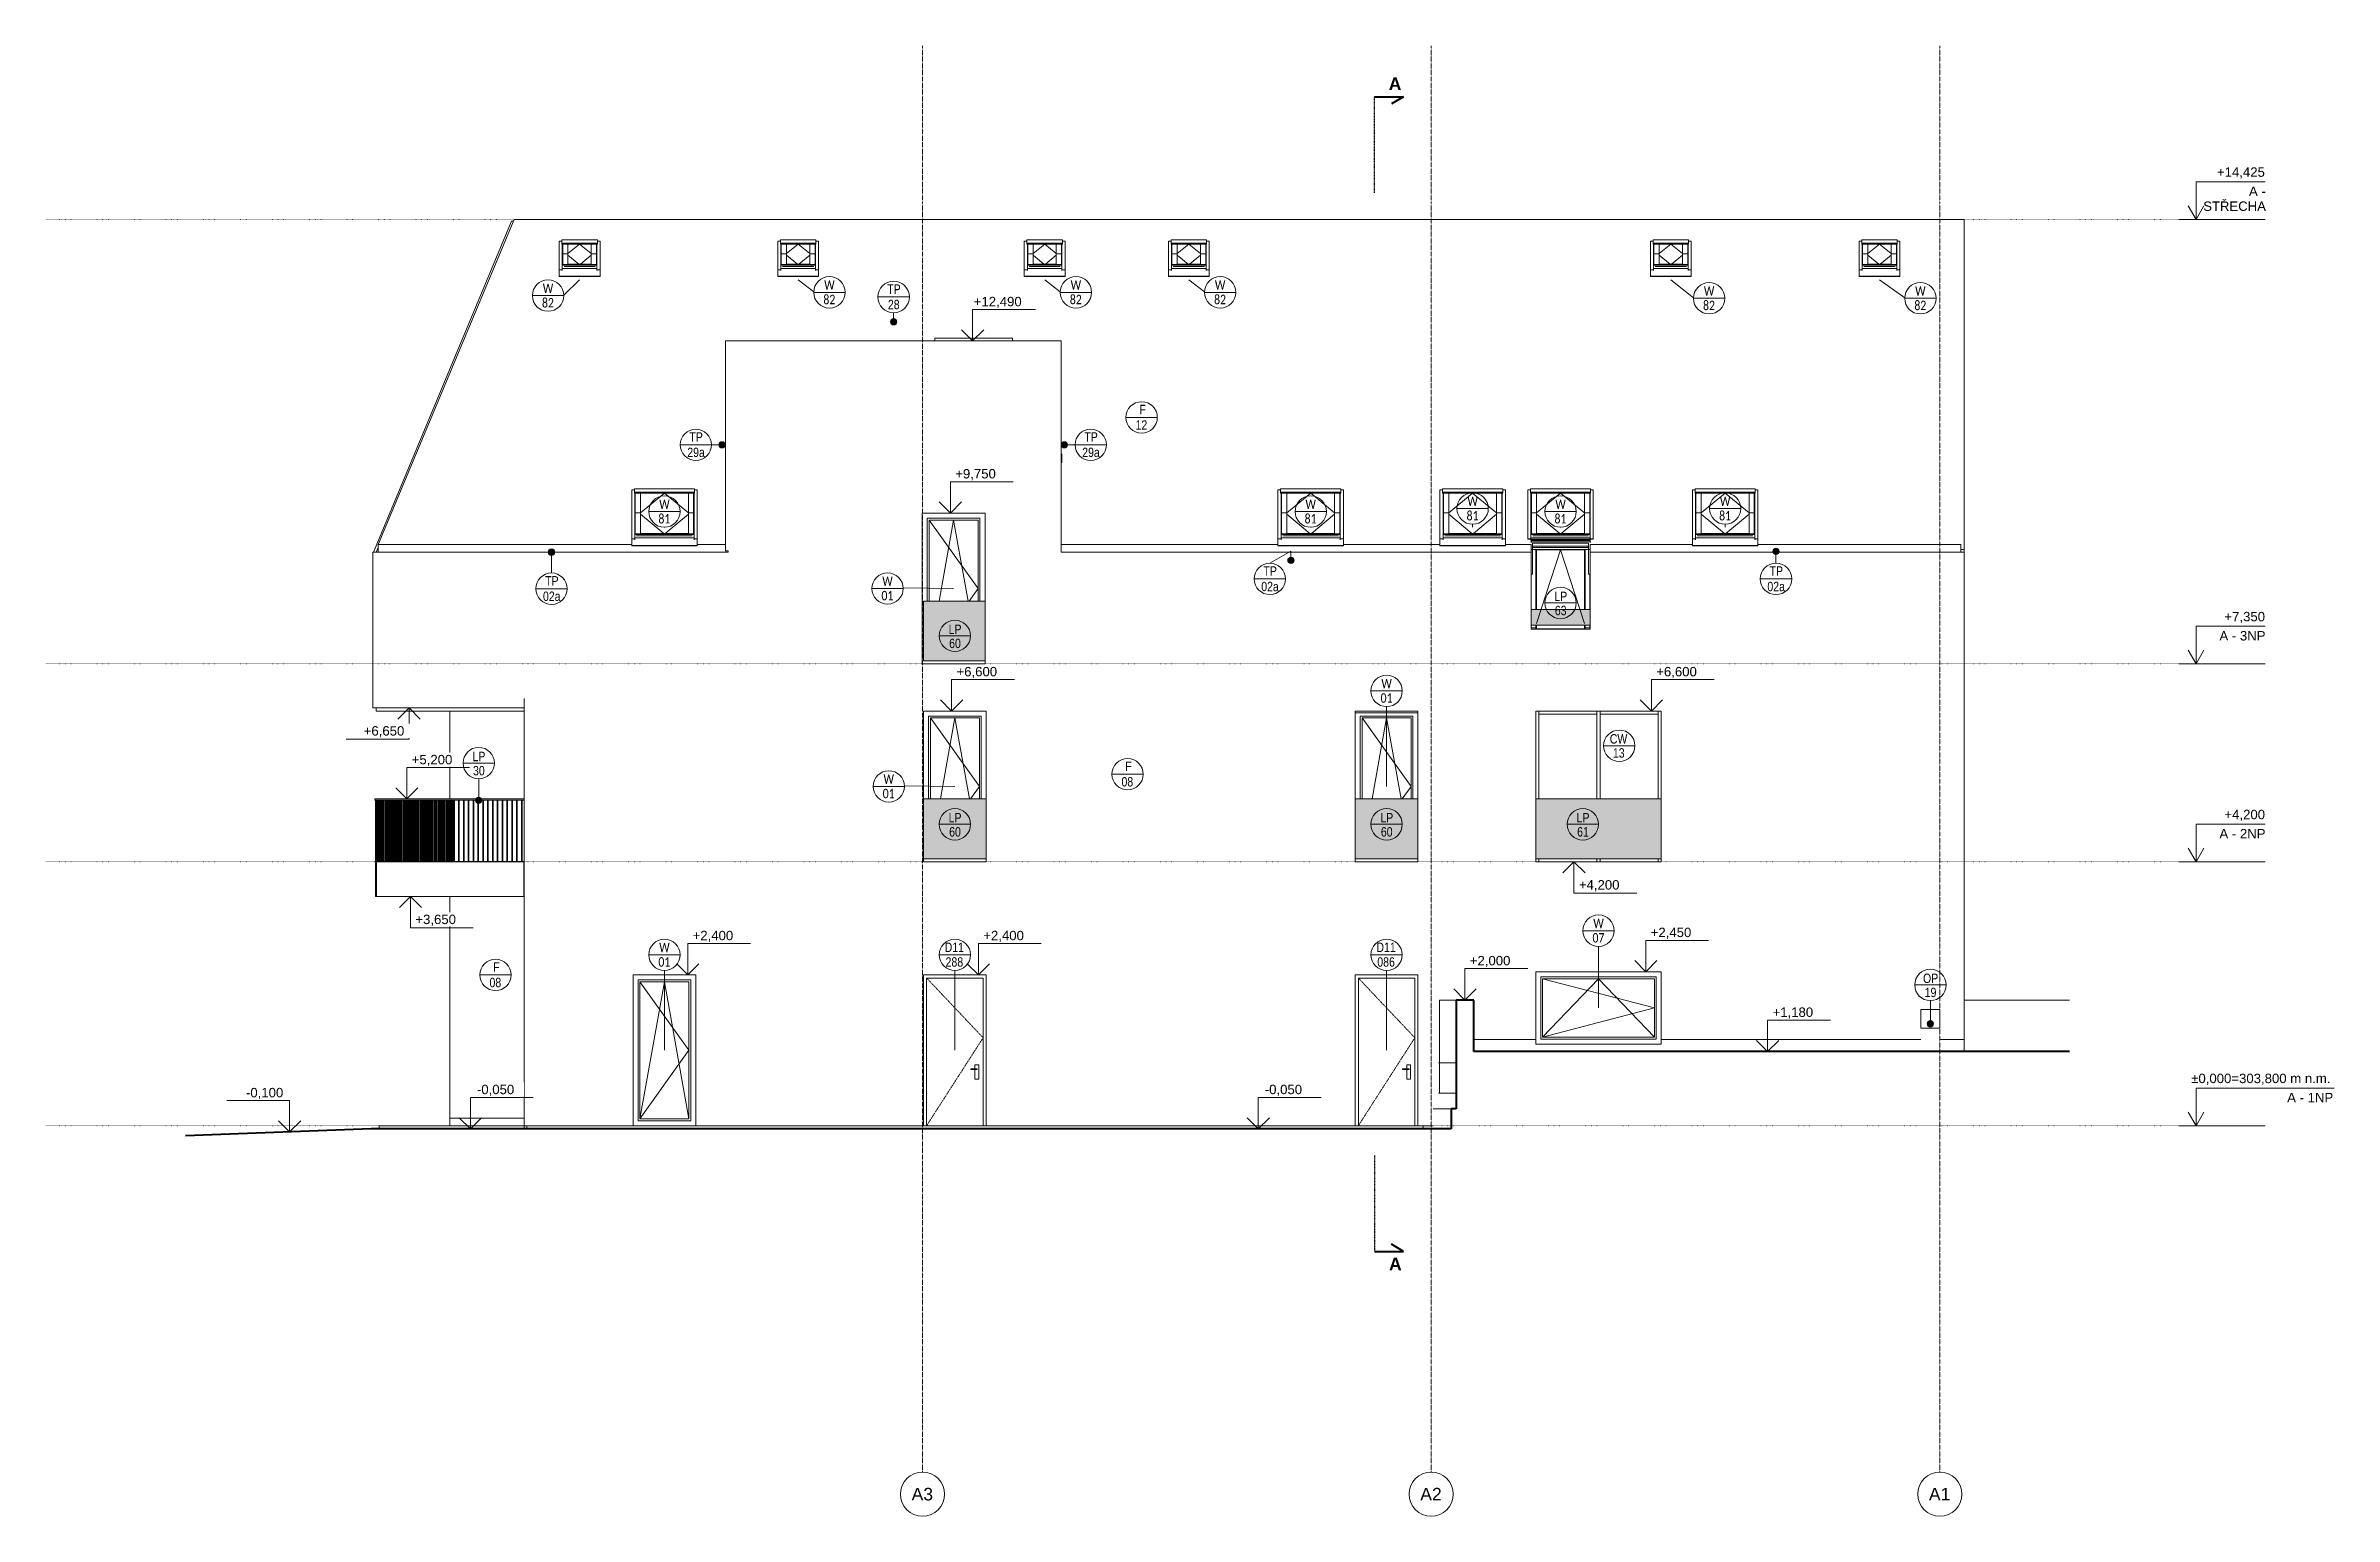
# Model space of a CAD drawing. Header units: millimetres. Extents: x -6736 to 224393, y -6260 to 72638.
# Drawn here: x 35004 to 71447, y -6215 to 17188 of the extents above; entities that cross this region are included whole.
import ezdxf

# ---------------------------------------------------------------- set-up
doc = ezdxf.new("R2010")
doc.units = ezdxf.units.MM
for name, pattern in [('HA_Dash_2mm-S1mm', [2, 1, -1]), ('HA_Dash_3mm-S1mm', [3, 2, -1]), ('HA_DashDot_10mm-S3mm', [10, 4, -3, 0, -3]), ('HA_DashDot_4mm-S1mm', [4, 2, -1, 0, -1]), ('HA_Dot-S4mm', [4, 0, -4])]:
    doc.linetypes.add(name, pattern=pattern)
for name, color, linetype, lineweight in [('A-CLNG-____-OTLN', 9, 'Continuous', 9), ('A-DETL-____-THIN', 9, 'Continuous', 9), ('A-DETL-____-WIDE', 9, 'Continuous', 40), ('A-DOOR-____-IDEN', 9, 'Continuous', 9), ('A-DOOR-____-OTLN', 9, 'Continuous', 9), ('A-DOOR-FRAM-OTLN', 9, 'Continuous', 9), ('A-FLOR-____-OTLN', 9, 'Continuous', 9), ('A-FLOR-____-OVHD', 9, 'HA_DashDot_4mm-S1mm', 25), ('A-FLOR-HRAL-IDEN', 9, 'Continuous', 9), ('A-FLOR-HRAL-OTLN', 9, 'Continuous', 9), ('A-FLOR-LEVL-OTLN', 9, 'Continuous', 9), ('A-GENM-____-IDEN', 9, 'Continuous', 9), ('A-GENM-____-MCUT', 9, 'HA_Dash_3mm-S1mm', 25), ('A-GENM-____-OTLN', 9, 'Continuous', 9), ('A-GLAZ-____-IDEN', 9, 'Continuous', 9), ('A-GLAZ-____-OTLN', 9, 'Continuous', 5), ('A-GLAZ-CURT-OTLN', 9, 'Continuous', 5), ('A-GLAZ-CWMG-OTLN', 9, 'Continuous', 5), ('A-ROOF-____-OTLN', 9, 'Continuous', 9), ('A-WALL-____-IDEN', 9, 'Continuous', 9), ('A-WALL-____-MCUT', 9, 'Continuous', 25), ('A-WALL-____-OTLN', 9, 'Continuous', 9), ('G-____-____-DIMS', 9, 'Continuous', 5), ('G-____-____-TEXT', 9, 'Continuous', 5), ('S-GRID-____-IDEN', 9, 'Continuous', 9), ('S-GRID-____-OTLN', 9, 'Continuous', 5)]:
    doc.layers.add(name, color=color, linetype=linetype, lineweight=lineweight)
doc.styles.add('Arial', font='arial.ttf', dxfattribs={"height": 150})
doc.styles.add('Arial_1', font='arial.ttf', dxfattribs={"height": 200})
doc.styles.add('Arial_2', font='arial.ttf', dxfattribs={"width": 0.8, "height": 150})
doc.styles.add('Arial_B', font='arialbd.ttf', dxfattribs={"height": 200})
doc.styles.add('Calibri', font='calibri.ttf', dxfattribs={"width": 0.8, "height": 150})

msp = doc.modelspace()

# ---------------------------------------------------------------- texts
at = {"layer": 'A-DOOR-____-IDEN', "lineweight": 5, "char_height": 150, "attachment_point": 1, "style": 'Arial_2'}
for s, insert, width in [('D11', (49319, 2915), 378.4), ('288', (49333, 2681), 346.33), ('D11', (56194, 2915), 378.4), ('086', (56208, 2681), 346.33)]:
    msp.add_mtext(s, dxfattribs=dict(at, insert=insert, width=width))
at = {"layer": 'A-FLOR-HRAL-IDEN', "lineweight": 5, "char_height": 150, "attachment_point": 1, "style": 'Arial_2'}
for s, insert, width in [('LP', (59027, 8500), 250.13), ('63', (59035, 8275), 230.89), ('LP', (49382, 7977), 250.13), ('60', (49390, 7752), 230.89), ('LP', (49382, 4977), 250.13), ('60', (49390, 4752), 230.89), ('LP', (56257, 4977), 250.13), ('60', (56265, 4752), 230.89), ('LP', (59382, 4977), 250.13), ('61', (59390, 4752), 230.89)]:
    msp.add_mtext(s, dxfattribs=dict(at, insert=insert, width=width))
at = {"layer": 'A-FLOR-LEVL-OTLN', "lineweight": 5, "char_height": 150, "attachment_point": 1, "style": 'Arial'}
for s, insert, width in [('+14,425', (69579, 15253), 945.99), ('A -', (70089, 14948), 328.69), ('ST', (69361, 14710), 320.67), ('ŘECHA', (69626, 14710), 889.87), ('+7,350', (69698, 8178), 801.69), ('A - 3NP', (69619, 7873), 897.89), ('+4,200', (69698, 5028), 801.69), ('A - 2NP', (69619, 4723), 897.89), ('±0,000=303,800 m n.m.', (69169, 828), 2749.79), ('A - 1NP', (70697, 523), 897.89)]:
    msp.add_mtext(s, dxfattribs=dict(at, insert=insert, width=width))
at = {"layer": 'A-GENM-____-IDEN', "lineweight": 5, "char_height": 150, "attachment_point": 1, "style": 'Arial_2'}
for s, insert, width in [('TP', (48404, 13390), 256.54), ('28', (48415, 13145), 230.89), ('TP', (45254, 11037), 256.54), ('TP', (51543, 11037), 256.54), ('29a', (45220, 10792), 339.92), ('29a', (51509, 10792), 339.92), ('TP', (42956, 8747), 256.54), ('TP', (54395, 8903), 256.54), ('TP', (62455, 8903), 256.54), ('02a', (42922, 8502), 339.92), ('02a', (54360, 8657), 339.92), ('02a', (62420, 8657), 339.92), ('OP', (64898, 2421), 295.02), ('19', (64925, 2196), 230.89)]:
    msp.add_mtext(s, dxfattribs=dict(at, insert=insert, width=width))
at = {"layer": 'A-GLAZ-____-IDEN', "lineweight": 5, "char_height": 150, "attachment_point": 1, "style": 'Calibri'}
for s, insert, width in [('82', (42906, 13173), 243.71), ('\\fCalibri|b0|i0|c254|p34|;\\W.8;W', (42919, 13402), 211.65), ('82', (47387, 13225), 243.71), ('\\fCalibri|b0|i0|c254|p34|;\\W.8;W', (47400, 13454), 211.65), ('82', (51312, 13225), 243.71), ('\\fCalibri|b0|i0|c254|p34|;\\W.8;W', (51325, 13454), 211.65), ('82', (53609, 13225), 243.71), ('\\fCalibri|b0|i0|c254|p34|;\\W.8;W', (53622, 13454), 211.65), ('82', (61395, 13131), 243.71), ('\\fCalibri|b0|i0|c254|p34|;\\W.8;W', (61409, 13360), 211.65), ('82', (64760, 13131), 243.71), ('\\fCalibri|b0|i0|c254|p34|;\\W.8;W', (64773, 13360), 211.65), ('\\fCalibri|b0|i0|c254|p34|;\\W.8;W', (44773, 9965), 211.65), ('\\fCalibri|b0|i0|c254|p34|;\\W.8;W', (55064, 9965), 211.65), ('\\fCalibri|b0|i0|c254|p34|;\\W.8;W', (57643, 10013), 211.65), ('\\fCalibri|b0|i0|c254|p34|;\\W.8;W', (59043, 9965), 211.65), ('\\fCalibri|b0|i0|c254|p34|;\\W.8;W', (61664, 10013), 211.65), ('81', (44760, 9736), 243.71), ('81', (55051, 9736), 243.71), ('81', (57630, 9784), 243.71), ('81', (59030, 9736), 243.71), ('81', (61651, 9784), 243.71), ('01', (48312, 8512), 243.71), ('\\fCalibri|b0|i0|c254|p34|;\\W.8;W', (48325, 8741), 211.65), ('\\fCalibri|b0|i0|c254|p34|;\\W.8;W', (56273, 7111), 211.65), ('01', (56260, 6882), 243.71), ('\\fCalibri|b0|i0|c254|p34|;\\W.8;W', (48345, 5591), 211.65), ('01', (48332, 5362), 243.71), ('\\fCalibri|b0|i0|c254|p34|;\\W.8;W', (59648, 3294), 211.65), ('07', (59635, 3066), 243.71), ('01', (44760, 2682), 243.71), ('\\fCalibri|b0|i0|c254|p34|;\\W.8;W', (44773, 2911), 211.65)]:
    msp.add_mtext(s, dxfattribs=dict(at, insert=insert, width=width))
at = {"layer": 'A-WALL-____-IDEN', "lineweight": 5, "char_height": 150, "attachment_point": 1, "style": 'Arial_2'}
for s, insert, width in [('CW', (59910, 6232), 352.74), ('13', (59960, 6008), 230.89)]:
    msp.add_mtext(s, dxfattribs=dict(at, insert=insert, width=width))
at = {"layer": 'G-____-____-TEXT', "color": 7, "lineweight": 9, "attachment_point": 1}
for s, insert, char_height, width, style in [('\\fArial|b1|i0|c254|p34|;A', (56390, 16684), 200, 248.52, 'Arial_B'), ('\\fArial|b0|i0|c254|p34|;\\W.8;F', (52419, 11474), 150, 128.27, 'Arial_2'), ('12', (52358, 11227), 150, 230.89, 'Arial_2'), ('08', (52134, 5549), 150, 230.89, 'Arial_2'), ('\\fArial|b0|i0|c254|p34|;\\W.8;F', (52195, 5796), 150, 128.27, 'Arial_2'), ('\\fArial|b0|i0|c254|p34|;\\W.8;F', (42130, 2601), 150, 128.27, 'Arial_2'), ('08', (42070, 2354), 150, 230.89, 'Arial_2'), ('\\fArial|b1|i0|c254|p34|;A', (56395, -2101), 200, 248.52, 'Arial_B')]:
    msp.add_mtext(s, dxfattribs=dict(at, insert=insert, char_height=char_height, width=width, style=style))
at = {"layer": 'S-GRID-____-IDEN', "lineweight": 5, "char_height": 200, "width": 424.89, "attachment_point": 1, "style": 'Arial_1'}
for s, insert in [('A3', (48792, -5764)), ('A2', (56892, -5764)), ('A1', (64992, -5764))]:
    msp.add_mtext(s, dxfattribs=dict(at, insert=insert))

# ---------------------------------------------------------------- blocks, each defined once
blk = doc.blocks.new('HA_DR_Single_Swing_Solid_ButtFrame - In_FAS_900x2350_Unik-2108754-A_pohled severní_DPS pohled')
at = {"layer": 'A-DOOR-____-OTLN', "color": 250, "linetype": 'HA_Dash_2mm-S1mm', "lineweight": 5}
for p, q in [((-9260, 2350), (-8360, 1400)), ((-8360, 1400), (-9260, 0))]:
    blk.add_line(p, q, dxfattribs=at)
at = {"layer": 'A-DOOR-____-OTLN', "color": 7}
for p, q in [((-9260, 2350), (-9260, 0)), ((-8360, 2350), (-9260, 2350)), ((-8360, 0), (-8360, 2350)), ((-8460, 907), (-8555, 907)), ((-8555, 900), (-8555, 907)), ((-8555, 892), (-8555, 900)), ((-8555, 892), (-8460, 892)), ((-8430, 970), (-8490, 970)), ((-8490, 970), (-8490, 907)), ((-8490, 893), (-8490, 740)), ((-8490, 740), (-8430, 740)), ((-8430, 740), (-8430, 970))]:
    blk.add_line(p, q, dxfattribs=at)
for points, knots in [([(-8460, 907), (-8460, 907), (-8460, 907), (-8459, 907), (-8459, 907), (-8458, 907), (-8458, 907), (-8457, 907), (-8457, 907), (-8456, 906), (-8456, 906), (-8455, 906), (-8455, 905), (-8454, 905), (-8454, 904), (-8453, 904), (-8453, 903), (-8453, 902), (-8452, 901), (-8452, 900)], [0.5, 0.5, 0.5, 0.5, 0.5208333, 0.5416667, 0.5625, 0.5833333, 0.6041667, 0.625, 0.6458333, 0.6666667, 0.6875, 0.7083333, 0.75, 0.7708333, 0.7916667, 0.8333333, 0.875, 0.9166667, 1, 1, 1, 1]), ([(-8452, 900), (-8452, 899), (-8453, 898), (-8453, 897), (-8453, 896), (-8454, 896), (-8454, 895), (-8455, 895), (-8455, 894), (-8456, 894), (-8457, 893), (-8457, 893), (-8458, 893), (-8458, 893), (-8459, 893), (-8459, 893), (-8460, 893), (-8460, 892), (-8460, 892)], [0, 0, 0, 0, 0.0833333, 0.125, 0.1666667, 0.2083333, 0.2291667, 0.25, 0.2916667, 0.3333333, 0.3541667, 0.375, 0.3958333, 0.4166667, 0.4375, 0.4583333, 0.4791667, 0.5, 0.5, 0.5, 0.5])]:
    blk.add_open_spline(points, degree=3, knots=knots, dxfattribs=at)
at = {"layer": 'A-DOOR-FRAM-OTLN', "color": 7}
for p, q in [((-9260, 0), (-9260, 2350)), ((-9260, 2350), (-8360, 2350)), ((-8360, 2350), (-8360, 0))]:
    blk.add_line(p, q, dxfattribs=at)
blk = doc.blocks.new('HA_WD_SinglePanel - 2000x1150-2168136-A_pohled severní_DPS pohled')
at = {"layer": 'A-GLAZ-____-OTLN', "color": 250}
for p, q in [((-6355, 1380), (-6355, 2370)), ((-6355, 2370), (-4515, 2370)), ((-6325, 2340), (-6325, 1410)), ((-6325, 2340), (-4545, 2340)), ((-6325, 1410), (-5435, 2340)), ((-6325, 2340), (-4545, 1875)), ((-5435, 2340), (-4545, 1410)), ((-4545, 1410), (-4545, 2340)), ((-4515, 2370), (-4515, 1380)), ((-4545, 1875), (-6325, 1410)), ((-4515, 1380), (-6355, 1380)), ((-6325, 1410), (-4545, 1410))]:
    blk.add_line(p, q, dxfattribs=at)
blk = doc.blocks.new('HA_WD_SinglePanel - 1000x2400-2168134-A_pohled severní_DPS pohled')
at = {"layer": 'A-GLAZ-____-OTLN', "color": 250}
for p, q in [((-20730, 80), (-20730, 2320)), ((-20730, 2320), (-19890, 2320)), ((-20700, 2290), (-20700, 110)), ((-20700, 2290), (-19920, 2290)), ((-20700, 110), (-20310, 2290)), ((-20700, 2290), (-19920, 1200)), ((-20310, 2290), (-19920, 110)), ((-19920, 110), (-19920, 2290)), ((-19890, 2320), (-19890, 80)), ((-19920, 1200), (-20700, 110)), ((-19890, 80), (-20730, 80)), ((-20700, 110), (-19920, 110))]:
    blk.add_line(p, q, dxfattribs=at)
blk = doc.blocks.new('HA_WD_SinglePanel - 1000x2400-V28-A_pohled severní_DPS pohled')
at = {"layer": 'A-GLAZ-____-OTLN', "color": 250}
for p, q in [((-9230, 5200), (-9230, 6520)), ((-9230, 6520), (-8390, 6520)), ((-9200, 6490), (-9200, 5200)), ((-9200, 6490), (-8420, 6490)), ((-9200, 6490), (-8420, 5400)), ((-9041, 5200), (-8810, 6490)), ((-8810, 6490), (-8579, 5200)), ((-8420, 5200), (-8420, 6490)), ((-8390, 6520), (-8390, 5200)), ((-8420, 5400), (-8563, 5200))]:
    blk.add_line(p, q, dxfattribs=at)
blk = doc.blocks.new('Railing - 40 x12 mm-1473179-A_pohled severní_DPS pohled')
at = {"layer": 'A-FLOR-HRAL-OTLN'}
blk.add_hatch(color=256, dxfattribs=at).paths.add_polyline_path([(-22576.383257, 4205), (-22576.383257, 5180), (-22588.383257, 5180), (-22588.383257, 4205)])
at = {"layer": 'A-FLOR-HRAL-OTLN', "color": 7}
for p, q in [((-22576.383257, 5180), (-22588.383257, 5180)), ((-22588.383257, 5180), (-22588.383257, 4205)), ((-22576.383257, 4205), (-22576.383257, 5180)), ((-22588.383257, 4205), (-22576.383257, 4205))]:
    blk.add_line(p, q, dxfattribs=at)
blk = doc.blocks.new('Railing - 40 x12 mm-V29-A_pohled severní_DPS pohled')
at = {"layer": 'A-FLOR-HRAL-OTLN'}
h = blk.add_hatch(color=256, dxfattribs=at)
h.paths.add_polyline_path([(-24898, 4205), (-24898, 5180), (-24912, 5180), (-24912, 4205)])
h.paths.add_polyline_path([(-24886, 4205), (-24874, 4205), (-24874, 5180), (-24886, 5180), (-24886, 4544)])
blk.add_hatch(color=256, dxfattribs=at).paths.add_polyline_path([(-24871, 4205), (-24871, 5180), (-24874, 5180), (-24874, 4205)])
at = {"layer": 'A-FLOR-HRAL-OTLN', "color": 7}
for p, q in [((-24912, 4205), (-24912, 5180)), ((-24874, 5180), (-24874, 4205)), ((-24871, 4205), (-24871, 5180))]:
    blk.add_line(p, q, dxfattribs=at)
blk = doc.blocks.new('Railing - 40 x12 mm-V30-A_pohled severní_DPS pohled')
at = {"layer": 'A-FLOR-HRAL-OTLN'}
for points in [[(-24854, 4205), (-24854, 5180), (-24871, 5180), (-24871, 4205)], [(-24852, 4205), (-24852, 5180), (-24854, 5180), (-24854, 4205)]]:
    blk.add_hatch(color=256, dxfattribs=at).paths.add_polyline_path(points)
at = {"layer": 'A-FLOR-HRAL-OTLN', "color": 7}
for p, q in [((-24854, 5180), (-24854, 4205)), ((-24852, 4205), (-24852, 5180))]:
    blk.add_line(p, q, dxfattribs=at)
blk = doc.blocks.new('Railing - 40 x12 mm-V31-A_pohled severní_DPS pohled')
at = {"layer": 'A-FLOR-HRAL-OTLN'}
blk.add_hatch(color=256, dxfattribs=at).paths.add_polyline_path([(-24832, 4205), (-24821, 4205), (-24821, 5180), (-24832, 5180), (-24832, 4544)])
blk = doc.blocks.new('Railing - 40 x12 mm-V32-A_pohled severní_DPS pohled')
at = {"layer": 'A-FLOR-HRAL-OTLN'}
blk.add_hatch(color=256, dxfattribs=at).paths.add_polyline_path([(-24360, 4205), (-24360, 5180), (-24376, 5180), (-24376, 4205)])
at = {"layer": 'A-FLOR-HRAL-OTLN', "color": 7}
blk.add_line((-24360, 5180), (-24360, 4205), dxfattribs=at)
blk = doc.blocks.new('Railing - 40 x12 mm-V33-A_pohled severní_DPS pohled')
at = {"layer": 'A-FLOR-HRAL-OTLN'}
for points in [[(-24207, 4205), (-24207, 5180), (-24223, 5180), (-24223, 4205)], [(-24205, 4205), (-24205, 5180), (-24207, 5180), (-24207, 4205)]]:
    blk.add_hatch(color=256, dxfattribs=at).paths.add_polyline_path(points)
at = {"layer": 'A-FLOR-HRAL-OTLN', "color": 7}
blk.add_line((-24207, 5180), (-24207, 4205), dxfattribs=at)
blk = doc.blocks.new('Railing - 40 x12 mm-V34-A_pohled severní_DPS pohled')
at = {"layer": 'A-FLOR-HRAL-OTLN'}
for points in [[(-23743, 4205), (-23743, 5180), (-23748, 5180), (-23748, 4205)], [(-23729, 4205), (-23729, 5180), (-23731, 5180), (-23731, 4205)]]:
    blk.add_hatch(color=256, dxfattribs=at).paths.add_polyline_path(points)
at = {"layer": 'A-FLOR-HRAL-OTLN', "color": 7}
blk.add_line((-23729, 4205), (-23729, 5180), dxfattribs=at)
blk = doc.blocks.new('Railing - Railing-1473541-A_pohled severní_DPS pohled')
at = {"layer": 'A-FLOR-HRAL-OTLN'}
blk.add_hatch(color=256, dxfattribs=at).paths.add_polyline_path([(-24924, 4200), (-22545, 4200), (-22545, 4205), (-24924, 4205)])
at = {"layer": 'A-FLOR-HRAL-OTLN', "color": 7}
for p, q in [((-24924, 4200), (-24924, 4205)), ((-24924, 4205), (-22545, 4205)), ((-24898, 4200), (-24924, 4200)), ((-22545, 4200), (-22552, 4200))]:
    blk.add_line(p, q, dxfattribs=at)
for name, p in [('Railing - 40 x12 mm-V29-A_pohled severní_DPS pohled', (0, 0)), ('Railing - 40 x12 mm-1473179-A_pohled severní_DPS pohled', (-2310, 0)), ('Railing - 40 x12 mm-V30-A_pohled severní_DPS pohled', (0, 0)), ('Railing - 40 x12 mm-V30-A_pohled severní_DPS pohled', (19, 0)), ('Railing - 40 x12 mm-V31-A_pohled severní_DPS pohled', (0, 0)), ('Railing - 40 x12 mm-1473179-A_pohled severní_DPS pohled', (-2233, 0)), ('Railing - 40 x12 mm-V30-A_pohled severní_DPS pohled', (57, 0)), ('Railing - 40 x12 mm-V30-A_pohled severní_DPS pohled', (76, 0)), ('Railing - 40 x12 mm-V30-A_pohled severní_DPS pohled', (95, 0)), ('Railing - 40 x12 mm-V31-A_pohled severní_DPS pohled', (76, 0)), ('Railing - 40 x12 mm-1473179-A_pohled severní_DPS pohled', (-2156, 0)), ('Railing - 40 x12 mm-V30-A_pohled severní_DPS pohled', (133, 0)), ('Railing - 40 x12 mm-V30-A_pohled severní_DPS pohled', (152, 0)), ('Railing - 40 x12 mm-V30-A_pohled severní_DPS pohled', (171, 0)), ('Railing - 40 x12 mm-V31-A_pohled severní_DPS pohled', (152, 0)), ('Railing - 40 x12 mm-1473179-A_pohled severní_DPS pohled', (-2079, 0)), ('Railing - 40 x12 mm-V30-A_pohled severní_DPS pohled', (209, 0)), ('Railing - 40 x12 mm-V30-A_pohled severní_DPS pohled', (228, 0)), ('Railing - 40 x12 mm-V30-A_pohled severní_DPS pohled', (247, 0)), ('Railing - 40 x12 mm-V31-A_pohled severní_DPS pohled', (228, 0)), ('Railing - 40 x12 mm-1473179-A_pohled severní_DPS pohled', (-2002, 0)), ('Railing - 40 x12 mm-V30-A_pohled severní_DPS pohled', (285, 0)), ('Railing - 40 x12 mm-V30-A_pohled severní_DPS pohled', (305, 0)), ('Railing - 40 x12 mm-V30-A_pohled severní_DPS pohled', (324, 0)), ('Railing - 40 x12 mm-V31-A_pohled severní_DPS pohled', (305, 0)), ('Railing - 40 x12 mm-1473179-A_pohled severní_DPS pohled', (-1925, 0)), ('Railing - 40 x12 mm-V30-A_pohled severní_DPS pohled', (362, 0)), ('Railing - 40 x12 mm-V30-A_pohled severní_DPS pohled', (381, 0)), ('Railing - 40 x12 mm-V30-A_pohled severní_DPS pohled', (400, 0)), ('Railing - 40 x12 mm-V31-A_pohled severní_DPS pohled', (381, 0)), ('Railing - 40 x12 mm-1473179-A_pohled severní_DPS pohled', (-1848, 0)), ('Railing - 40 x12 mm-V30-A_pohled severní_DPS pohled', (438, 0)), ('Railing - 40 x12 mm-V30-A_pohled severní_DPS pohled', (457, 0)), ('Railing - 40 x12 mm-V30-A_pohled severní_DPS pohled', (476, 0)), ('Railing - 40 x12 mm-V32-A_pohled severní_DPS pohled', (0, 0)), ('Railing - 40 x12 mm-1473179-A_pohled severní_DPS pohled', (-1771, 0)), ('Railing - 40 x12 mm-V30-A_pohled severní_DPS pohled', (514, 0)), ('Railing - 40 x12 mm-V30-A_pohled severní_DPS pohled', (533, 0)), ('Railing - 40 x12 mm-V30-A_pohled severní_DPS pohled', (552, 0)), ('Railing - 40 x12 mm-V32-A_pohled severní_DPS pohled', (76, 0)), ('Railing - 40 x12 mm-1473179-A_pohled severní_DPS pohled', (-1694, 0)), ('Railing - 40 x12 mm-V30-A_pohled severní_DPS pohled', (590, 0)), ('Railing - 40 x12 mm-V30-A_pohled severní_DPS pohled', (609, 0)), ('Railing - 40 x12 mm-V30-A_pohled severní_DPS pohled', (628, 0)), ('Railing - 40 x12 mm-V33-A_pohled severní_DPS pohled', (0, 0)), ('Railing - 40 x12 mm-1473179-A_pohled severní_DPS pohled', (-1617, 0)), ('Railing - 40 x12 mm-V30-A_pohled severní_DPS pohled', (666, 0)), ('Railing - 40 x12 mm-V30-A_pohled severní_DPS pohled', (685, 0)), ('Railing - 40 x12 mm-V30-A_pohled severní_DPS pohled', (704, 0)), ('Railing - 40 x12 mm-V33-A_pohled severní_DPS pohled', (76, 0)), ('Railing - 40 x12 mm-1473179-A_pohled severní_DPS pohled', (-1540, 0)), ('Railing - 40 x12 mm-V30-A_pohled severní_DPS pohled', (742, 0)), ('Railing - 40 x12 mm-V30-A_pohled severní_DPS pohled', (761, 0)), ('Railing - 40 x12 mm-V30-A_pohled severní_DPS pohled', (780, 0)), ('Railing - 40 x12 mm-V30-A_pohled severní_DPS pohled', (799, 0)), ('Railing - 40 x12 mm-V30-A_pohled severní_DPS pohled', (818, 0)), ('Railing - 40 x12 mm-1473179-A_pohled severní_DPS pohled', (-1463, 0)), ('Railing - 40 x12 mm-V30-A_pohled severní_DPS pohled', (837, 0)), ('Railing - 40 x12 mm-V30-A_pohled severní_DPS pohled', (856, 0)), ('Railing - 40 x12 mm-V30-A_pohled severní_DPS pohled', (875, 0)), ('Railing - 40 x12 mm-V30-A_pohled severní_DPS pohled', (894, 0)), ('Railing - 40 x12 mm-1473179-A_pohled severní_DPS pohled', (-1386, 0)), ('Railing - 40 x12 mm-V30-A_pohled severní_DPS pohled', (914, 0)), ('Railing - 40 x12 mm-V30-A_pohled severní_DPS pohled', (933, 0)), ('Railing - 40 x12 mm-V30-A_pohled severní_DPS pohled', (952, 0)), ('Railing - 40 x12 mm-V30-A_pohled severní_DPS pohled', (971, 0)), ('Railing - 40 x12 mm-1473179-A_pohled severní_DPS pohled', (-1309, 0)), ('Railing - 40 x12 mm-V30-A_pohled severní_DPS pohled', (990, 0)), ('Railing - 40 x12 mm-V30-A_pohled severní_DPS pohled', (1009, 0)), ('Railing - 40 x12 mm-V30-A_pohled severní_DPS pohled', (1028, 0)), ('Railing - 40 x12 mm-V30-A_pohled severní_DPS pohled', (1047, 0)), ('Railing - 40 x12 mm-1473179-A_pohled severní_DPS pohled', (-1232, 0)), ('Railing - 40 x12 mm-V30-A_pohled severní_DPS pohled', (1066, 0)), ('Railing - 40 x12 mm-V30-A_pohled severní_DPS pohled', (1085, 0)), ('Railing - 40 x12 mm-V30-A_pohled severní_DPS pohled', (1104, 0)), ('Railing - 40 x12 mm-V34-A_pohled severní_DPS pohled', (0, 0)), ('Railing - 40 x12 mm-1473179-A_pohled severní_DPS pohled', (-1155, 0)), ('Railing - 40 x12 mm-V30-A_pohled severní_DPS pohled', (1142, 0)), ('Railing - 40 x12 mm-V30-A_pohled severní_DPS pohled', (1161, 0)), ('Railing - 40 x12 mm-V30-A_pohled severní_DPS pohled', (1180, 0)), ('Railing - 40 x12 mm-1473179-A_pohled severní_DPS pohled', (-1078, 0)), ('Railing - 40 x12 mm-1473179-A_pohled severní_DPS pohled', (-1001, 0)), ('Railing - 40 x12 mm-1473179-A_pohled severní_DPS pohled', (-924, 0)), ('Railing - 40 x12 mm-1473179-A_pohled severní_DPS pohled', (-847, 0)), ('Railing - 40 x12 mm-1473179-A_pohled severní_DPS pohled', (-770, 0)), ('Railing - 40 x12 mm-1473179-A_pohled severní_DPS pohled', (-693, 0)), ('Railing - 40 x12 mm-1473179-A_pohled severní_DPS pohled', (-616, 0)), ('Railing - 40 x12 mm-1473179-A_pohled severní_DPS pohled', (-539, 0)), ('Railing - 40 x12 mm-1473179-A_pohled severní_DPS pohled', (-462, 0)), ('Railing - 40 x12 mm-1473179-A_pohled severní_DPS pohled', (-385, 0)), ('Railing - 40 x12 mm-1473179-A_pohled severní_DPS pohled', (-308, 0)), ('Railing - 40 x12 mm-1473179-A_pohled severní_DPS pohled', (-231, 0)), ('Railing - 40 x12 mm-1473179-A_pohled severní_DPS pohled', (-154, 0)), ('Railing - 40 x12 mm-1473179-A_pohled severní_DPS pohled', (-77, 0)), ('Railing - 40 x12 mm-1473179-A_pohled severní_DPS pohled', (0, 0))]:
    blk.add_blockref(name, p)
blk = doc.blocks.new('Top Rail Type - Top Rail_Internal_-1473574-A_pohled severní_DPS pohled')
at = {"layer": 'A-FLOR-HRAL-OTLN'}
blk.add_hatch(color=256, dxfattribs=at).paths.add_polyline_path([(-22545, 5180), (-22545, 5200), (-24924, 5200), (-24924, 5180), (-22781, 5180)])
at = {"layer": 'A-FLOR-HRAL-OTLN', "color": 7}
for p, q in [((-24924, 5180), (-24924, 5200)), ((-22545, 5200), (-24924, 5200)), ((-22545, 5180), (-24924, 5180))]:
    blk.add_line(p, q, dxfattribs=at)
blk = doc.blocks.new('Railing - Railing-1645061-A_pohled severní_DPS pohled')
at = {"layer": 'A-FLOR-HRAL-OTLN'}
blk.add_hatch(color=256, dxfattribs=at).paths.add_polyline_path([(-6373, 4250), (-4435, 4250), (-4435, 5200), (-6435, 5200), (-6435, 4250)])
at = {"layer": 'A-FLOR-HRAL-OTLN', "color": 7}
for p, q in [((-6435, 5200), (-4435, 5200)), ((-6435, 4250), (-4435, 4250))]:
    blk.add_line(p, q, dxfattribs=at)
blk = doc.blocks.new('Railing - Railing-1645221-A_pohled severní_DPS pohled')
at = {"layer": 'A-FLOR-HRAL-OTLN'}
blk.add_hatch(color=256, dxfattribs=at).paths.add_polyline_path([(-8482, 4250), (-8310, 4250), (-8310, 5200), (-9310, 5200), (-9310, 4250), (-8717, 4250)])
at = {"layer": 'A-FLOR-HRAL-OTLN', "color": 7}
for p, q in [((-9310, 5200), (-8310, 5200)), ((-9310, 4250), (-8310, 4250))]:
    blk.add_line(p, q, dxfattribs=at)
blk = doc.blocks.new('Railing - Railing-1645365-A_pohled severní_DPS pohled')
at = {"layer": 'A-FLOR-HRAL-OTLN'}
blk.add_hatch(color=256, dxfattribs=at).paths.add_polyline_path([(-16185, 4250), (-15185, 4250), (-15185, 5200), (-16185, 5200), (-16185, 4544)])
at = {"layer": 'A-FLOR-HRAL-OTLN', "color": 7}
for p, q in [((-16185, 5200), (-15185, 5200)), ((-16185, 4250), (-15185, 4250))]:
    blk.add_line(p, q, dxfattribs=at)
blk = doc.blocks.new('Railing - Railing-1646378-A_pohled severní_DPS pohled')
at = {"layer": 'A-FLOR-HRAL-OTLN'}
blk.add_hatch(color=256, dxfattribs=at).paths.add_polyline_path([(-15205, 7400), (-15205, 8350), (-16185, 8350), (-16185, 7400), (-15280, 7400)])
at = {"layer": 'A-FLOR-HRAL-OTLN', "color": 7}
for p, q in [((-16185, 7400), (-16185, 8350)), ((-16185, 8350), (-15205, 8350)), ((-16185, 7400), (-15205, 7400))]:
    blk.add_line(p, q, dxfattribs=at)
blk = doc.blocks.new('Roof-Windows_VELUX_GLL_1061 - CK02-1859753-A_pohled severní_DPS pohled')
at = {"layer": 'A-GLAZ-____-OTLN', "color": 250}
for p, q in [((-4567, 14081), (-4609, 14081)), ((-4609, 14081), (-4609, 13624)), ((-4001, 14100), (-4567, 14100)), ((-4567, 14100), (-4567, 14048)), ((-4001, 14048), (-4567, 14048)), ((-4567, 14048), (-4567, 14030)), ((-4567, 14030), (-4001, 14030)), ((-4559, 14030), (-4559, 13710)), ((-4553, 14030), (-4553, 13879)), ((-4553, 13879), (-4469, 13879)), ((-4553, 13706), (-4553, 13879)), ((-4469, 13879), (-4553, 13879)), ((-4469, 13879), (-4469, 14030)), ((-4099, 14029), (-4469, 14029)), ((-4469, 13881), (-4284, 14029)), ((-4469, 13706), (-4469, 13879)), ((-4296, 13710), (-4469, 13857)), ((-4099, 13881), (-4284, 14029)), ((-4272, 13710), (-4099, 13857)), ((-4099, 14030), (-4099, 13879)), ((-4099, 13879), (-4015, 13879)), ((-4099, 13879), (-4099, 13706)), ((-4015, 13879), (-4099, 13879)), ((-4015, 13879), (-4015, 14030)), ((-4015, 13879), (-4015, 13706)), ((-4009, 14030), (-4009, 13710)), ((-4001, 14048), (-4001, 14100)), ((-3959, 14081), (-4001, 14081)), ((-4001, 14030), (-4001, 14048)), ((-3959, 13624), (-3959, 14081)), ((-4609, 13624), (-4559, 13624)), ((-4559, 13624), (-4609, 13624)), ((-4609, 13624), (-4609, 13520)), ((-4609, 13520), (-3959, 13520)), ((-4609, 13516), (-4609, 13520)), ((-3959, 13516), (-4609, 13516)), ((-4559, 13706), (-4559, 13710)), ((-4553, 13710), (-4559, 13710)), ((-4559, 13703), (-4559, 13706)), ((-4559, 13694), (-4559, 13703)), ((-4009, 13703), (-4559, 13703)), ((-4559, 13678), (-4559, 13694)), ((-4009, 13694), (-4559, 13694)), ((-4559, 13678), (-4559, 13670)), ((-4559, 13646), (-4559, 13671)), ((-4559, 13642), (-4559, 13646)), ((-4559, 13642), (-4009, 13642)), ((-4559, 13610), (-4559, 13642)), ((-4469, 13706), (-4553, 13706)), ((-4469, 13705), (-4553, 13705)), ((-4526, 13678), (-4526, 13670)), ((-4526, 13675), (-4042, 13675)), ((-4099, 13710), (-4469, 13710)), ((-4015, 13706), (-4099, 13706)), ((-4015, 13705), (-4099, 13705)), ((-4042, 13678), (-4042, 13670)), ((-4009, 13710), (-4015, 13710)), ((-4009, 13710), (-4009, 13706)), ((-4009, 13706), (-4009, 13703)), ((-4009, 13703), (-4009, 13694)), ((-4009, 13694), (-4009, 13678)), ((-4009, 13678), (-4009, 13670)), ((-4009, 13671), (-4009, 13646)), ((-4009, 13646), (-4009, 13642)), ((-4009, 13642), (-4009, 13610)), ((-4009, 13624), (-3959, 13624)), ((-3959, 13624), (-4009, 13624)), ((-3959, 13520), (-3959, 13624)), ((-3959, 13520), (-3959, 13516))]:
    blk.add_line(p, q, dxfattribs=at)
blk = doc.blocks.new('Roof-Windows_VELUX_GLL_1061 - PK08-1836255-A_pohled severní_DPS pohled')
at = {"layer": 'A-GLAZ-____-OTLN', "color": 250}
for p, q in [((-3898, 10118), (-3940, 10118)), ((-3940, 10118), (-3940, 9339)), ((-2940, 10137), (-3898, 10137)), ((-3898, 10137), (-3898, 10085)), ((-2940, 10085), (-3898, 10085)), ((-3898, 10085), (-3898, 10067)), ((-3898, 10067), (-2940, 10067)), ((-3890, 10067), (-3890, 9425)), ((-3884, 10067), (-3884, 9755)), ((-3800, 9755), (-3800, 10067)), ((-3038, 10066), (-3800, 10066)), ((-3800, 9757), (-3419, 10066)), ((-3038, 9757), (-3419, 10066)), ((-3038, 10067), (-3038, 9755)), ((-2954, 9755), (-2954, 10067)), ((-2948, 10067), (-2948, 9425)), ((-2940, 10085), (-2940, 10137)), ((-2898, 10118), (-2940, 10118)), ((-2940, 10067), (-2940, 10085)), ((-2898, 9339), (-2898, 10118)), ((-3884, 9755), (-3800, 9755)), ((-3884, 9420), (-3884, 9755)), ((-3800, 9755), (-3884, 9755)), ((-3800, 9420), (-3800, 9755)), ((-3431, 9425), (-3800, 9733)), ((-3407, 9425), (-3038, 9733)), ((-3038, 9755), (-2954, 9755)), ((-3038, 9755), (-3038, 9420)), ((-2954, 9755), (-3038, 9755)), ((-2954, 9755), (-2954, 9420)), ((-3940, 9339), (-3890, 9339)), ((-3890, 9339), (-3940, 9339)), ((-3940, 9339), (-3940, 9235)), ((-3940, 9235), (-2898, 9235)), ((-3940, 9230), (-3940, 9235)), ((-2898, 9230), (-3940, 9230)), ((-3890, 9421), (-3890, 9425)), ((-3884, 9425), (-3890, 9425)), ((-3890, 9417), (-3890, 9421)), ((-3890, 9408), (-3890, 9417)), ((-2948, 9417), (-3890, 9417)), ((-3890, 9392), (-3890, 9408)), ((-2948, 9408), (-3890, 9408)), ((-3890, 9392), (-3890, 9385)), ((-3890, 9361), (-3890, 9385)), ((-3890, 9356), (-3890, 9361)), ((-3890, 9356), (-2948, 9356)), ((-3890, 9325), (-3890, 9356)), ((-3800, 9420), (-3884, 9420)), ((-3800, 9419), (-3884, 9419)), ((-3857, 9392), (-3857, 9385)), ((-3857, 9389), (-2981, 9389)), ((-3038, 9425), (-3800, 9425)), ((-2954, 9420), (-3038, 9420)), ((-2954, 9419), (-3038, 9419)), ((-2981, 9392), (-2981, 9385)), ((-2948, 9425), (-2954, 9425)), ((-2948, 9425), (-2948, 9421)), ((-2948, 9421), (-2948, 9417)), ((-2948, 9417), (-2948, 9408)), ((-2948, 9408), (-2948, 9392)), ((-2948, 9392), (-2948, 9385)), ((-2948, 9385), (-2948, 9361)), ((-2948, 9361), (-2948, 9356)), ((-2948, 9356), (-2948, 9325)), ((-2948, 9339), (-2898, 9339)), ((-2898, 9339), (-2948, 9339)), ((-2898, 9235), (-2898, 9339)), ((-2898, 9235), (-2898, 9230))]:
    blk.add_line(p, q, dxfattribs=at)
blk = doc.blocks.new('Roof-Windows_VELUX_GLL_1061 - PK08-V35-A_pohled severní_DPS pohled')
at = {"layer": 'A-GLAZ-____-OTLN', "color": 250}
for p, q in [((-7919, 10118), (-7961, 10118)), ((-7961, 10118), (-7961, 9339)), ((-6961, 10137), (-7919, 10137)), ((-7919, 10137), (-7919, 10085)), ((-6961, 10085), (-7919, 10085)), ((-7919, 10085), (-7919, 10067)), ((-7919, 10067), (-6961, 10067)), ((-7911, 10067), (-7911, 9425)), ((-7905, 10067), (-7905, 9755)), ((-7821, 9755), (-7821, 10067)), ((-7059, 10066), (-7821, 10066)), ((-7821, 9757), (-7440, 10066)), ((-7059, 9757), (-7440, 10066)), ((-7059, 10067), (-7059, 9755)), ((-6975, 9755), (-6975, 10067)), ((-6969, 10067), (-6969, 9425)), ((-6961, 10085), (-6961, 10137)), ((-6919, 10118), (-6961, 10118)), ((-6961, 10067), (-6961, 10085)), ((-6919, 9339), (-6919, 10118)), ((-7905, 9755), (-7821, 9755)), ((-7905, 9420), (-7905, 9755)), ((-7821, 9755), (-7905, 9755)), ((-7821, 9420), (-7821, 9755)), ((-7452, 9425), (-7821, 9733)), ((-7428, 9425), (-7059, 9733)), ((-7059, 9755), (-6975, 9755)), ((-7059, 9755), (-7059, 9420)), ((-6975, 9755), (-7059, 9755)), ((-6975, 9755), (-6975, 9420)), ((-7961, 9339), (-7911, 9339)), ((-7911, 9339), (-7961, 9339)), ((-7961, 9339), (-7961, 9235)), ((-7961, 9235), (-6919, 9235)), ((-7961, 9230), (-7961, 9235)), ((-6919, 9230), (-7961, 9230)), ((-7911, 9421), (-7911, 9425)), ((-7905, 9425), (-7911, 9425)), ((-7911, 9417), (-7911, 9421)), ((-7911, 9408), (-7911, 9417)), ((-6969, 9417), (-7911, 9417)), ((-7911, 9392), (-7911, 9408)), ((-6969, 9408), (-7911, 9408)), ((-7911, 9392), (-7911, 9385)), ((-7911, 9361), (-7911, 9385)), ((-7911, 9356), (-7911, 9361)), ((-7911, 9356), (-6969, 9356)), ((-7911, 9325), (-7911, 9356)), ((-7821, 9420), (-7905, 9420)), ((-7821, 9419), (-7905, 9419)), ((-7878, 9392), (-7878, 9385)), ((-7878, 9389), (-7002, 9389)), ((-7059, 9425), (-7821, 9425)), ((-6975, 9420), (-7059, 9420)), ((-6975, 9419), (-7059, 9419)), ((-7002, 9392), (-7002, 9385)), ((-6969, 9425), (-6975, 9425)), ((-6969, 9425), (-6969, 9421)), ((-6969, 9421), (-6969, 9417)), ((-6969, 9417), (-6969, 9408)), ((-6969, 9408), (-6969, 9392)), ((-6969, 9392), (-6969, 9385)), ((-6969, 9385), (-6969, 9361)), ((-6969, 9361), (-6969, 9356)), ((-6969, 9356), (-6969, 9325)), ((-6969, 9339), (-6919, 9339)), ((-6919, 9339), (-6969, 9339)), ((-6919, 9235), (-6919, 9339)), ((-6919, 9235), (-6919, 9230))]:
    blk.add_line(p, q, dxfattribs=at)
blk = doc.blocks.new('Roof-Windows_VELUX_VFE - VFE size 940x1370 _PK38__31_36-1858861-A_pohled severní_DPS pohled')
at = {"layer": 'A-GLAZ-____-OTLN', "color": 250}
for p, q in [((-6510, 9329), (-6510, 9337)), ((-5570, 9337), (-6510, 9337)), ((-6510, 9313), (-6510, 9329)), ((-5570, 9329), (-6510, 9329)), ((-6510, 9307), (-6510, 9313)), ((-5570, 9313), (-6510, 9313)), ((-6510, 9304), (-6510, 9307)), ((-5570, 9307), (-6510, 9307)), ((-6510, 9278), (-6510, 9304)), ((-5570, 9304), (-6510, 9304)), ((-5596, 9278), (-6484, 9278)), ((-5596, 9276), (-6484, 9276)), ((-6484, 9274), (-5596, 9274)), ((-5596, 9226), (-6484, 9226)), ((-6484, 9204), (-5596, 9204)), ((-6484, 9171), (-5596, 9171)), ((-6434, 9171), (-6434, 8218)), ((-6424, 9171), (-6424, 8218)), ((-6040, 9167), (-6424, 7995)), ((-5656, 9167), (-6424, 9167)), ((-5656, 7995), (-6040, 9167)), ((-5656, 8218), (-5656, 9171)), ((-5646, 8218), (-5646, 9171)), ((-5570, 9337), (-5570, 9329)), ((-5570, 9329), (-5570, 9313)), ((-5570, 9313), (-5570, 9307)), ((-5570, 9307), (-5570, 9304)), ((-5570, 9304), (-5570, 9278)), ((-6509, 8218), (-6509, 8779)), ((-5571, 8779), (-5571, 8218)), ((-6509, 7924), (-6509, 7968)), ((-6509, 7904), (-6509, 7924)), ((-6434, 7924), (-6509, 7924)), ((-6434, 7968), (-6434, 7924)), ((-6434, 7904), (-6434, 7924)), ((-6424, 7968), (-6424, 7904)), ((-6424, 7906), (-5656, 7906)), ((-5656, 7904), (-5656, 7968)), ((-5646, 7924), (-5646, 7968)), ((-5646, 7904), (-5646, 7924)), ((-5571, 7924), (-5646, 7924)), ((-5571, 7968), (-5571, 7924)), ((-5571, 7904), (-5571, 7924))]:
    blk.add_line(p, q, dxfattribs=at)
blk = doc.blocks.new('Roof-Windows_VELUX_GLL_1061 - PK08-1836817-A_pohled severní_DPS pohled')
at = {"layer": 'A-GLAZ-____-OTLN', "color": 250}
for p, q in [((-6519, 10118), (-6561, 10118)), ((-6561, 10118), (-6561, 9339)), ((-5561, 10137), (-6519, 10137)), ((-6519, 10137), (-6519, 10085)), ((-5561, 10085), (-6519, 10085)), ((-6519, 10085), (-6519, 10067)), ((-6519, 10067), (-5561, 10067)), ((-6511, 10067), (-6511, 9425)), ((-6505, 10067), (-6505, 9755)), ((-6421, 9755), (-6421, 10067)), ((-5659, 10066), (-6421, 10066)), ((-6421, 9757), (-6040, 10066)), ((-5659, 9757), (-6040, 10066)), ((-5659, 10067), (-5659, 9755)), ((-5575, 9755), (-5575, 10067)), ((-5569, 10067), (-5569, 9425)), ((-5561, 10085), (-5561, 10137)), ((-5519, 10118), (-5561, 10118)), ((-5561, 10067), (-5561, 10085)), ((-5519, 9339), (-5519, 10118)), ((-6505, 9755), (-6421, 9755)), ((-6505, 9420), (-6505, 9755)), ((-6421, 9755), (-6505, 9755)), ((-6421, 9420), (-6421, 9755)), ((-6052, 9425), (-6421, 9733)), ((-6028, 9425), (-5659, 9733)), ((-5659, 9755), (-5575, 9755)), ((-5659, 9755), (-5659, 9420)), ((-5575, 9755), (-5659, 9755)), ((-5575, 9755), (-5575, 9420)), ((-6561, 9339), (-6511, 9339)), ((-6561, 9334), (-6561, 9339)), ((-6511, 9334), (-6561, 9334)), ((-6511, 9421), (-6511, 9425)), ((-6505, 9425), (-6511, 9425)), ((-6511, 9417), (-6511, 9421)), ((-6511, 9408), (-6511, 9417)), ((-5569, 9417), (-6511, 9417)), ((-6511, 9392), (-6511, 9408)), ((-5569, 9408), (-6511, 9408)), ((-6511, 9392), (-6511, 9385)), ((-6511, 9361), (-6511, 9385)), ((-6511, 9356), (-6511, 9361)), ((-6511, 9356), (-5569, 9356)), ((-6511, 9322), (-6511, 9356)), ((-6421, 9420), (-6505, 9420)), ((-6421, 9419), (-6505, 9419)), ((-6478, 9392), (-6478, 9385)), ((-6478, 9389), (-5602, 9389)), ((-5659, 9425), (-6421, 9425)), ((-5575, 9420), (-5659, 9420)), ((-5575, 9419), (-5659, 9419)), ((-5602, 9392), (-5602, 9385)), ((-5569, 9425), (-5575, 9425)), ((-5569, 9425), (-5569, 9421)), ((-5569, 9421), (-5569, 9417)), ((-5569, 9417), (-5569, 9408)), ((-5569, 9408), (-5569, 9392)), ((-5569, 9392), (-5569, 9385)), ((-5569, 9385), (-5569, 9361)), ((-5569, 9361), (-5569, 9356)), ((-5569, 9356), (-5569, 9322)), ((-5569, 9339), (-5519, 9339)), ((-5519, 9334), (-5569, 9334)), ((-5519, 9339), (-5519, 9334))]:
    blk.add_line(p, q, dxfattribs=at)
blk = doc.blocks.new('HA_GM_Generic Box - VRV Jednotka-1881051-A_pohled severní_DPS pohled')
at = {"layer": 'A-GENM-____-OTLN', "color": 7}
for p, q in [((-16005, 12535), (-14765, 12535)), ((-16005, 12490), (-16005, 12535)), ((-14765, 12535), (-14765, 12490))]:
    blk.add_line(p, q, dxfattribs=at)
blk = doc.blocks.new('TB_revizni dvirka 300x300 - TB_revizni dvirka 300x300-1933652-A_pohled severní_DPS pohled')
at = {"layer": 'A-GENM-____-OTLN', "color": 7}
for p, q in [((-299.998167, 1850), (0.001833, 1850)), ((-299.998167, 1550), (-299.998167, 1850)), ((0.001833, 1850), (0.001833, 1550)), ((0.001833, 1550), (-299.998167, 1550))]:
    blk.add_line(p, q, dxfattribs=at)
blk = doc.blocks.new('Railing - Railing-1952906-A_pohled severní_DPS pohled')
at = {"layer": 'A-FLOR-HRAL-OTLN'}
blk.add_hatch(color=256, dxfattribs=at).paths.add_polyline_path([(-5570, 7968), (-5570, 8218), (-6510, 8218), (-6510, 7968), (-5904, 7968)])
at = {"layer": 'A-FLOR-HRAL-OTLN', "color": 7}
for p, q in [((-6510, 8218), (-5570, 8218)), ((-6510, 7968), (-5570, 7968))]:
    blk.add_line(p, q, dxfattribs=at)
blk = doc.blocks.new('TB_Porotherm KPVarioUNI_1250mm - TB_Porotherm KPVarioUNI_1250mm-1997363-A_pohled severní_DPS pohled')
at = {"layer": 'A-GENM-____-OTLN', "color": 7}
blk.add_line((-8310, 6570), (-9310, 6570), dxfattribs=at)
blk = doc.blocks.new('Systémový panel - Sklo-2013037-A_pohled severní_DPS pohled')
at = {"layer": 'A-GLAZ-CURT-OTLN', "color": 250}
for p, q in [((-4485, 6550), (-5410, 6550)), ((-5410, 6550), (-5410, 5200)), ((-4485, 5200), (-4485, 6550))]:
    blk.add_line(p, q, dxfattribs=at)
blk = doc.blocks.new('Obdélníková příčel - 50x70mm EXT-2013034-A_pohled severní_DPS pohled')
at = {"layer": 'A-GLAZ-CWMG-OTLN', "color": 250}
for p, q in [((-6385, 6550), (-6385, 6600)), ((-5460, 6600), (-5460, 6550)), ((-5460, 6550), (-6385, 6550))]:
    blk.add_line(p, q, dxfattribs=at)
blk = doc.blocks.new('Obdélníková příčel - 50x70mm EXT-2013035-A_pohled severní_DPS pohled')
at = {"layer": 'A-GLAZ-CWMG-OTLN', "color": 250}
for p, q in [((-5410, 4200), (-5410, 4250)), ((-4485, 4250), (-4485, 4200))]:
    blk.add_line(p, q, dxfattribs=at)
blk = doc.blocks.new('Obdélníková příčel - 50x70mm EXT-1499828-A_pohled severní_DPS pohled')
at = {"layer": 'A-GLAZ-CWMG-OTLN', "color": 250}
for p, q in [((-6385, 6600), (-6385, 5200)), ((-6385, 4250), (-6385, 4200))]:
    blk.add_line(p, q, dxfattribs=at)
blk = doc.blocks.new('Obdélníková příčel - 50x70mm EXT-1499829-A_pohled severní_DPS pohled')
at = {"layer": 'A-GLAZ-CWMG-OTLN', "color": 250}
for p, q in [((-4485, 5200), (-4485, 6600)), ((-4485, 4200), (-4485, 4250))]:
    blk.add_line(p, q, dxfattribs=at)
blk = doc.blocks.new('Obdélníková příčel - 50x70mm EXT-2013036-A_pohled severní_DPS pohled')
at = {"layer": 'A-GLAZ-CWMG-OTLN', "color": 250}
for p, q in [((-5460, 6600), (-5460, 5200)), ((-5410, 6600), (-5410, 5200)), ((-5460, 4250), (-5460, 4200)), ((-5410, 4250), (-5410, 4200))]:
    blk.add_line(p, q, dxfattribs=at)
blk = doc.blocks.new('HA_GM_Opening_Circle_WallBased - Default-2229972-A_pohled severní_DPS pohled')
at = {"layer": 'A-GENM-____-MCUT', "color": 10}
for p, q in [((-13990, 10695), (-13988, 10695)), ((-13990, 10694), (-13988, 10695)), ((-13988, 10585), (-13989, 10585)), ((-13989, 10585), (-13988, 10585)), ((-13988, 10695), (-13988, 10585))]:
    blk.add_line(p, q, dxfattribs=at)
blk = doc.blocks.new('HA_GM_Opening_Circle_WallBased - Default-2230000-A_pohled severní_DPS pohled')
at = {"layer": 'A-GENM-____-MCUT', "color": 10}
blk.add_line((-13989, 10660), (-13989, 10550), dxfattribs=at)
blk = doc.blocks.new('185-01_OBJEKT A_Central_rvt-2-A_pohled severní_DPS pohled')
at = {"layer": 'A-CLNG-____-OTLN', "color": 7}
for p in [(-24898, 6650), (-22545, 6600)]:
    blk.add_line(p, (-24898, 6600), dxfattribs=at)
at = {"layer": 'A-FLOR-____-OTLN', "color": 7}
for p, q in [((-24853, 0), (-22545, 0)), ((-24853, -50), (-24853, 0)), ((-22500, -50), (-22500, 0))]:
    blk.add_line(p, q, dxfattribs=at)
at = {"layer": 'A-ROOF-____-OTLN', "color": 7}
for p, q in [((-22702, 14425), (-24867, 9251)), ((385, 14425), (-22702, 14425)), ((385, 14425), (385, 9169)), ((-24867, 9251), (-20831, 9251)), ((-24867, 9251), (-24867, 9128)), ((-19789, 9251), (-19340, 9251)), ((-19330, 9151), (-19330, 9128)), ((-13990, 9251), (-10539, 9251)), ((-9497, 9251), (-7961, 9251)), ((-6919, 9251), (-6510, 9251)), ((-6510, 9251), (-6510, 9169)), ((-6510, 9169), (-6484, 9169)), ((-6510, 9169), (-6510, 9128)), ((-6484, 9169), (-6484, 9278)), ((-6484, 8779), (-6484, 9169)), ((-5596, 9278), (-5596, 9169)), ((-5596, 9169), (-5570, 9169)), ((-5596, 9169), (-5596, 8779)), ((-5570, 9169), (-5570, 9251)), ((-5570, 9251), (-3940, 9251)), ((-5570, 9128), (-5570, 9169)), ((-2898, 9251), (335, 9251)), ((335, 9251), (335, 9169)), ((335, 9169), (385, 9169)), ((335, 9169), (335, 9128)), ((385, 9169), (385, 9128)), ((-6510, 8779), (-6484, 8779)), ((-5596, 8779), (-5570, 8779))]:
    blk.add_line(p, q, dxfattribs=at)
at = {"layer": 'A-WALL-____-OTLN', "color": 7}
for p, q in [((-24941, 9128), (-22745, 14398)), ((-22745, 14398), (-22713, 14398)), ((-19340, 9151), (-19340, 12490)), ((-19295, 12490), (-19340, 12490)), ((-13990, 12490), (-19295, 12490)), ((-13990, 9128), (-13990, 12490)), ((-16205, 7350), (-16205, 9750)), ((-16205, 9750), (-15205, 9750)), ((-15205, 9750), (-15205, 7350)), ((-19295, 9128), (-24956, 9128)), ((-24956, 9128), (-24956, 6650)), ((-24867, 9202), (-24898, 9128)), ((-19340, 9151), (-19295, 9151)), ((-19295, 9151), (-19295, 9128)), ((-6510, 9128), (-13990, 9128)), ((-6510, 7904), (-6510, 9128)), ((385, 9128), (-5570, 9128)), ((-5570, 9128), (-5570, 7904)), ((385, 1180), (385, 9128)), ((385, 9096), (385, 1180)), ((-6483, 7904), (-6510, 7904)), ((-5597, 7904), (-6483, 7904)), ((-5570, 7904), (-5597, 7904)), ((-15205, 7350), (-16205, 7350)), ((-24956, 6650), (-22545, 6650)), ((-23725, 5200), (-23725, 6600)), ((-22545, 4005), (-22545, 6800)), ((-22545, 6650), (-22545, 0)), ((-16185, 4200), (-16185, 6600)), ((-16185, 6600), (-15185, 6600)), ((-15185, 6600), (-15185, 4200)), ((-9310, 4200), (-9310, 6600)), ((-9310, 6600), (-8310, 6600)), ((-8310, 6600), (-8310, 4200)), ((-6435, 4200), (-6435, 6600)), ((-6435, 6600), (-4435, 6600)), ((-4435, 6600), (-4435, 4200)), ((-24911, 4200), (-24911, 3650)), ((-15185, 4200), (-16185, 4200)), ((-8310, 4200), (-9310, 4200)), ((-4435, 4200), (-6435, 4200)), ((-24911, 3650), (-24898, 3650)), ((-23725, 0), (-23725, 3650)), ((-22552, 3650), (-22545, 3650)), ((-22545, -50), (-22545, 3850)), ((-20810, 0), (-20810, 2400)), ((-20810, 2400), (-19810, 2400)), ((-19810, 2400), (-19810, 0)), ((-16185, 0), (-16185, 2400)), ((-16185, 2400), (-15185, 2400)), ((-15185, 2400), (-15185, 0)), ((-9310, 0), (-9310, 2400)), ((-9310, 2400), (-8310, 2400)), ((-8310, 2400), (-8310, 0)), ((-6435, 1300), (-6435, 2450)), ((-6435, 2450), (-4435, 2450)), ((-4435, 2450), (-4435, 1300)), ((-4435, 1300), (-6435, 1300)), ((-22545, 0), (-20810, 0)), ((-22500, -50), (-22500, 0)), ((-22500, -50), (-22500, 0)), ((-19810, 0), (-20810, 0)), ((-19810, 0), (-16185, 0)), ((-15185, 0), (-16185, 0)), ((-15185, 0), (-9310, 0)), ((-8310, 0), (-9310, 0)), ((-8310, 0), (-8070, 0)), ((-8225, -50), (-8225, 0))]:
    blk.add_line(p, q, dxfattribs=at)
at = {"layer": 'A-DOOR-____-OTLN', "lineweight": 9}
for p in [(-6875, 0), (0, 0)]:
    blk.add_blockref('HA_DR_Single_Swing_Solid_ButtFrame - In_FAS_900x2350_Unik-2108754-A_pohled severní_DPS pohled', p, dxfattribs=at)
at = {"layer": 'A-FLOR-HRAL-OTLN', "lineweight": 9}
for name in ['Railing - Railing-1646378-A_pohled severní_DPS pohled', 'Railing - Railing-1952906-A_pohled severní_DPS pohled', 'Top Rail Type - Top Rail_Internal_-1473574-A_pohled severní_DPS pohled', 'Railing - Railing-1473541-A_pohled severní_DPS pohled', 'Railing - Railing-1645365-A_pohled severní_DPS pohled', 'Railing - Railing-1645221-A_pohled severní_DPS pohled', 'Railing - Railing-1645061-A_pohled severní_DPS pohled']:
    blk.add_blockref(name, (0, 0), dxfattribs=at)
at = {"layer": 'A-GENM-____-OTLN', "lineweight": 9}
for name in ['HA_GM_Generic Box - VRV Jednotka-1881051-A_pohled severní_DPS pohled', 'HA_GM_Opening_Circle_WallBased - Default-2229972-A_pohled severní_DPS pohled', 'HA_GM_Opening_Circle_WallBased - Default-2230000-A_pohled severní_DPS pohled', 'TB_Porotherm KPVarioUNI_1250mm - TB_Porotherm KPVarioUNI_1250mm-1997363-A_pohled severní_DPS pohled', 'TB_revizni dvirka 300x300 - TB_revizni dvirka 300x300-1933652-A_pohled severní_DPS pohled']:
    blk.add_blockref(name, (0, 0), dxfattribs=at)
at = {"layer": 'A-GLAZ-____-OTLN', "lineweight": 9}
for name, p in [('Roof-Windows_VELUX_GLL_1061 - CK02-1859753-A_pohled severní_DPS pohled', (-17377, 0)), ('Roof-Windows_VELUX_GLL_1061 - CK02-1859753-A_pohled severní_DPS pohled', (-13896, 0)), ('Roof-Windows_VELUX_GLL_1061 - CK02-1859753-A_pohled severní_DPS pohled', (-9971, 0)), ('Roof-Windows_VELUX_GLL_1061 - CK02-1859753-A_pohled severní_DPS pohled', (-7675, 0)), ('Roof-Windows_VELUX_GLL_1061 - CK02-1859753-A_pohled severní_DPS pohled', (0, 0)), ('Roof-Windows_VELUX_GLL_1061 - CK02-1859753-A_pohled severní_DPS pohled', (3323, 0)), ('Roof-Windows_VELUX_GLL_1061 - PK08-1836255-A_pohled severní_DPS pohled', (-16891, 0)), ('Roof-Windows_VELUX_GLL_1061 - PK08-1836255-A_pohled severní_DPS pohled', (-6600, 0)), ('Roof-Windows_VELUX_GLL_1061 - PK08-V35-A_pohled severní_DPS pohled', (0, 0)), ('Roof-Windows_VELUX_GLL_1061 - PK08-1836817-A_pohled severní_DPS pohled', (0, 0)), ('Roof-Windows_VELUX_GLL_1061 - PK08-1836255-A_pohled severní_DPS pohled', (0, 0)), ('HA_WD_SinglePanel - 1000x2400-V28-A_pohled severní_DPS pohled', (-6895, 3150)), ('Roof-Windows_VELUX_VFE - VFE size 940x1370 _PK38__31_36-1858861-A_pohled severní_DPS pohled', (0, 0)), ('HA_WD_SinglePanel - 1000x2400-V28-A_pohled severní_DPS pohled', (-6875, 0)), ('HA_WD_SinglePanel - 1000x2400-V28-A_pohled severní_DPS pohled', (0, 0)), ('HA_WD_SinglePanel - 1000x2400-2168134-A_pohled severní_DPS pohled', (0, 0)), ('HA_WD_SinglePanel - 2000x1150-2168136-A_pohled severní_DPS pohled', (0, 0))]:
    blk.add_blockref(name, p, dxfattribs=at)
at = {"layer": 'A-GLAZ-CURT-OTLN', "lineweight": 9}
for p in [(-975, 0), (0, 0)]:
    blk.add_blockref('Systémový panel - Sklo-2013037-A_pohled severní_DPS pohled', p, dxfattribs=at)
at = {"layer": 'A-GLAZ-CWMG-OTLN', "lineweight": 9}
for name, p in [('Obdélníková příčel - 50x70mm EXT-2013034-A_pohled severní_DPS pohled', (0, 0)), ('Obdélníková příčel - 50x70mm EXT-1499828-A_pohled severní_DPS pohled', (0, 0)), ('Obdélníková příčel - 50x70mm EXT-2013036-A_pohled severní_DPS pohled', (0, 0)), ('Obdélníková příčel - 50x70mm EXT-2013034-A_pohled severní_DPS pohled', (975, 0)), ('Obdélníková příčel - 50x70mm EXT-1499829-A_pohled severní_DPS pohled', (0, 0)), ('Obdélníková příčel - 50x70mm EXT-2013035-A_pohled severní_DPS pohled', (-975, 0)), ('Obdélníková příčel - 50x70mm EXT-2013035-A_pohled severní_DPS pohled', (0, 0))]:
    blk.add_blockref(name, p, dxfattribs=at)
blk = doc.blocks.new('Level - _0_000-367059-A_pohled severní_DPS pohled')
at = {"layer": 'A-FLOR-LEVL-OTLN'}
for p, q in [((4080, 600), (4080, 0)), ((6280, 600), (4080, 600)), ((4080, 0), (3955, 217)), ((4080, 0), (4205, 217)), ((5180, 0), (3805, 0))]:
    blk.add_line(p, q, dxfattribs=at)
blk = doc.blocks.new('Level - Generic Level-367061-A_pohled severní_DPS pohled')
at = {"layer": 'A-FLOR-LEVL-OTLN'}
for p, q in [((5180, 7950), (4080, 7950)), ((4080, 7950), (4080, 7350)), ((5180, 7350), (3805, 7350)), ((4080, 7350), (3955, 7567)), ((4080, 7350), (4205, 7567))]:
    blk.add_line(p, q, dxfattribs=at)
blk = doc.blocks.new('Grid - Radius 3_5mm-353793-A_pohled severní_DPS pohled')
at = {"layer": 'S-GRID-____-IDEN'}
blk.add_circle((0, -5865), 350, dxfattribs=at)
blk = doc.blocks.new('Spot Elevations - Default-792506-A_pohled severní_DPS pohled')
at = {"layer": 'G-____-____-DIMS', "lineweight": 9}
for p, q in [((-1742, 1680), (-2742, 1680)), ((-2742, 1680), (-2742, 1180)), ((-2919, 1357), (-2742, 1180)), ((-2742, 1180), (-2565, 1357))]:
    blk.add_line(p, q, dxfattribs=at)
blk = doc.blocks.new('Spot Elevations - Flipped-794089-A_pohled severní_DPS pohled')
at = {"layer": 'G-____-____-DIMS', "lineweight": 9}
for p, q in [((-24377, 6650), (-24554, 6473)), ((-24200, 6473), (-24377, 6650)), ((-24377, 6150), (-24377, 6650)), ((-25377, 6150), (-24377, 6150))]:
    blk.add_line(p, q, dxfattribs=at)
blk = doc.blocks.new('HA_TAG_WD - Type Mark-1502833-A_pohled severní_DPS pohled')
at = {"layer": 'A-GLAZ-____-IDEN'}
blk.add_line((-5685, 3104), (-5185, 3104), dxfattribs=at)
blk.add_circle((-5435, 3104), 250, dxfattribs=at)
blk = doc.blocks.new('HA_TAG_GM_Products1 - Generic-1835784-A_pohled severní_DPS pohled')
at = {"layer": 'A-GENM-____-IDEN'}
blk.add_line((-400, 2241), (100, 2241), dxfattribs=at)
blk.add_circle((-150, 2241), 250, dxfattribs=at)
blk = doc.blocks.new('HA_TAG_GM_Products - Generic-588599-A_pohled severní_DPS pohled')
at = {"layer": 'A-GENM-____-IDEN'}
blk.add_line((-16910, 13190), (-16410, 13190), dxfattribs=at)
blk.add_circle((-16660, 13190), 250, dxfattribs=at)
blk = doc.blocks.new('HA_TAG_cWA - Default-922888-A_pohled severní_DPS pohled')
at = {"layer": 'A-WALL-____-IDEN'}
blk.add_line((-5355, 6047), (-4855, 6047), dxfattribs=at)
blk.add_circle((-5105, 6047), 250, dxfattribs=at)
blk = doc.blocks.new('N_Door Tag - Elevation placed_Door Tag-2142014-A_pohled severní_DPS pohled')
at = {"layer": 'A-DOOR-____-IDEN'}
blk.add_line((-15935, 2720), (-15435, 2720), dxfattribs=at)
blk.add_circle((-15685, 2720), 250, dxfattribs=at)
blk = doc.blocks.new('HA_TAG_GM_Railings - Generic-2229991-A_pohled severní_DPS pohled')
at = {"layer": 'A-FLOR-HRAL-IDEN'}
blk.add_line((-6290, 8320), (-5790, 8320), dxfattribs=at)
blk.add_circle((-6040, 8320), 250, dxfattribs=at)

# ---------------------------------------------------------------- hatches: boundary and pattern name
at = {"layer": 'A-GENM-____-IDEN'}
h = msp.add_hatch(color=256, dxfattribs=at)
edge = h.paths.add_edge_path()
edge.add_arc((48506, 12795), 50, 0, 360)
h = msp.add_hatch(color=256, dxfattribs=at)
edge = h.paths.add_edge_path()
edge.add_arc((45774, 10837), 50, 0, 360)
h = msp.add_hatch(color=256, dxfattribs=at)
edge = h.paths.add_edge_path()
edge.add_arc((51224, 10837), 50, 0, 360)
h = msp.add_hatch(color=256, dxfattribs=at)
edge = h.paths.add_edge_path()
edge.add_arc((43058, 9128), 50, 0, 360)
h = msp.add_hatch(color=256, dxfattribs=at)
edge = h.paths.add_edge_path()
edge.add_arc((62557, 9141), 50, 0, 360)
h = msp.add_hatch(color=256, dxfattribs=at)
edge = h.paths.add_edge_path()
edge.add_arc((54832, 9000), 50, 0, 360)
h = msp.add_hatch(color=256, dxfattribs=at)
edge = h.paths.add_edge_path()
edge.add_arc((41899, 5180), 50, 0, 360)
h = msp.add_hatch(color=256, dxfattribs=at)
edge = h.paths.add_edge_path()
edge.add_arc((65016, 1621), 50, 0, 360)

# ---------------------------------------------------------------- linework, layer by layer
at = {"layer": 'A-DETL-____-THIN'}
for p, q in [((52205, 11273), (52705, 11273)), ((51981, 5595), (52481, 5595)), ((40269, 4200), (40269, 3650)), ((42615, 4200), (40269, 4200)), ((42615, 3650), (42615, 4200)), ((40269, 3650), (42615, 3650)), ((41916, 2400), (42416, 2400)), ((57745, 1370), (58731, 1370)), ((64866, 1370), (60731, 1370)), ((65166, 1370), (65551, 1370)), ((41442, 120), (42621, 120))]:
    msp.add_line(p, q, dxfattribs=at)
for centre in [(52455, 11273), (52231, 5595), (42166, 2400)]:
    msp.add_circle(centre, 250, dxfattribs=at)
at = {"layer": 'A-DETL-____-WIDE'}
for p, q in [((56165, 16375), (56625, 16375)), ((56625, 16375), (56436, 16262)), ((57745, 2000), (57465, 2000)), ((57465, 2000), (57465, 270)), ((57745, 1180), (57745, 2000)), ((67232, 1180), (57745, 1180)), ((57465, 270), (57386, 270)), ((57386, 270), (57386, -50)), ((40186, -50), (37229, -163)), ((57386, -50), (40186, -50)), ((56165, -2000), (56625, -2000)), ((56625, -2000), (56436, -1887))]:
    msp.add_line(p, q, dxfattribs=at)
at = {"layer": 'A-DOOR-____-IDEN'}
for p, q in [((49481, 1200), (49481, 2470)), ((56356, 1200), (56356, 2470))]:
    msp.add_line(p, q, dxfattribs=at)
at = {"layer": 'A-FLOR-____-OTLN'}
msp.add_line((57183, 520), (57201, 520), dxfattribs=at)
at = {"layer": 'A-FLOR-____-OVHD'}
for p, q in [((56165, 14850), (56165, 16375)), ((56165, -475), (56165, -2000))]:
    msp.add_line(p, q, dxfattribs=at)
at = {"layer": 'A-FLOR-LEVL-OTLN', "linetype": 'HA_Dot-S4mm', "lineweight": 5}
for p, q in [((35004, 14425), (69247, 14425)), ((35004, 7350), (69247, 7350)), ((35004, 4200), (69247, 4200))]:
    msp.add_line(p, q, dxfattribs=at)
at = {"layer": 'A-FLOR-LEVL-OTLN', "linetype": 'HA_Dot-S4mm'}
msp.add_line((35004, 0), (69247, 0), dxfattribs=at)
at = {"layer": 'A-GENM-____-IDEN'}
for p, q in [((48506, 12795), (48506, 12940)), ((45774, 10837), (45606, 10837)), ((51224, 10837), (51395, 10837)), ((43058, 9128), (43058, 8797)), ((54832, 9147), (54497, 8953)), ((54832, 9000), (54832, 9147)), ((62557, 9141), (62557, 8953)), ((41899, 5180), (41899, 5521)), ((65016, 1621), (65016, 1991))]:
    msp.add_line(p, q, dxfattribs=at)
for centre in [(48506, 12795), (45774, 10837), (51224, 10837), (43058, 9128), (62557, 9141), (54832, 9000), (41899, 5180), (65016, 1621)]:
    msp.add_circle(centre, 50, dxfattribs=at)
at = {"layer": 'A-GLAZ-____-IDEN'}
for p, q in [((43505, 13464), (43253, 13220)), ((46986, 13464), (47234, 13272)), ((53207, 13464), (53456, 13272)), ((60882, 13464), (61242, 13178)), ((64205, 13464), (64607, 13178)), ((44856, 9524), (44856, 9520)), ((55148, 9524), (55148, 9520)), ((57726, 9524), (57726, 9568)), ((59126, 9524), (59126, 9520)), ((61748, 9524), (61748, 9568)), ((49461, 8550), (48659, 8559)), ((56356, 5400), (56356, 6665)), ((49481, 5400), (48679, 5409)), ((59731, 1875), (59731, 2849)), ((44856, 1200), (44856, 2465))]:
    msp.add_line(p, q, dxfattribs=at)
at = {"layer": 'A-WALL-____-MCUT'}
for p, q in [((57386, 270), (57383, 270)), ((57383, 270), (57383, -50))]:
    msp.add_line(p, q, dxfattribs=at)
at = {"layer": 'A-WALL-____-OTLN'}
for p, q in [((57465, 2000), (57201, 2000)), ((57201, 2000), (57201, 520)), ((67232, 2000), (65551, 2000)), ((57465, 1000), (57183, 1000)), ((57201, 520), (57465, 520)), ((57383, 270), (57097, 270))]:
    msp.add_line(p, q, dxfattribs=at)
at = {"layer": 'G-____-____-DIMS', "lineweight": 9}
for p, q in [((40750, 6650), (40789, 6650)), ((38887, -100), (38888, -100))]:
    msp.add_line(p, q, dxfattribs=at)
at = {"layer": 'S-GRID-____-OTLN', "linetype": 'HA_DashDot_10mm-S3mm', "lineweight": 9}
for p, q in [((48966, 14688), (48966, 17188)), ((57066, 14688), (57066, 17188)), ((65166, 14688), (65166, 17188)), ((48966, -3015), (48966, 14688)), ((57066, -3015), (57066, 14688)), ((65166, -3015), (65166, 14688)), ((48966, -5515), (48966, -3015)), ((57066, -5515), (57066, -3015)), ((65166, -5515), (65166, -3015))]:
    msp.add_line(p, q, dxfattribs=at)

# ---------------------------------------------------------------- block references
at = {"color": 50, "lineweight": 5}
msp.add_blockref('185-01_OBJEKT A_Central_rvt-2-A_pohled severní_DPS pohled', (65166, 0), dxfattribs=at)
at = {"layer": 'A-DOOR-____-IDEN'}
for p in [(65166, 0), (72041, 0)]:
    msp.add_blockref('N_Door Tag - Elevation placed_Door Tag-2142014-A_pohled severní_DPS pohled', p, dxfattribs=at)
at = {"layer": 'A-FLOR-HRAL-IDEN'}
for p in [(65166, 0), (55521, -523), (55521, -3523), (62396, -3523), (65521, -3523)]:
    msp.add_blockref('HA_TAG_GM_Railings - Generic-2229991-A_pohled severní_DPS pohled', p, dxfattribs=at)
at = {"layer": 'A-FLOR-LEVL-OTLN'}
for name, p in [('Level - Generic Level-367061-A_pohled severní_DPS pohled', (65166, 7075)), ('Level - Generic Level-367061-A_pohled severní_DPS pohled', (65166, 0)), ('Level - Generic Level-367061-A_pohled severní_DPS pohled', (65166, -3150)), ('Level - _0_000-367059-A_pohled severní_DPS pohled', (65166, 0))]:
    msp.add_blockref(name, p, dxfattribs=at)
at = {"layer": 'A-GENM-____-IDEN'}
for name, p in [('HA_TAG_GM_Products - Generic-588599-A_pohled severní_DPS pohled', (65166, 0)), ('HA_TAG_GM_Products - Generic-588599-A_pohled severní_DPS pohled', (62016, -2353)), ('HA_TAG_GM_Products - Generic-588599-A_pohled severní_DPS pohled', (68305, -2353)), ('HA_TAG_GM_Products - Generic-588599-A_pohled severní_DPS pohled', (59718, -4643)), ('HA_TAG_GM_Products - Generic-588599-A_pohled severní_DPS pohled', (71157, -4487)), ('HA_TAG_GM_Products - Generic-588599-A_pohled severní_DPS pohled', (79217, -4487)), ('HA_TAG_GM_Products1 - Generic-1835784-A_pohled severní_DPS pohled', (65166, 0))]:
    msp.add_blockref(name, p, dxfattribs=at)
at = {"layer": 'A-GLAZ-____-IDEN'}
for p in [(52919, 10160), (56844, 10160), (59141, 10160), (48438, 10108), (66927, 10066), (70292, 10066), (50291, 6671), (60583, 6671), (63161, 6719), (64561, 6671), (67183, 6719), (53844, 5446), (61791, 3816), (53864, 2296), (65166, 0), (50291, -384)]:
    msp.add_blockref('HA_TAG_WD - Type Mark-1502833-A_pohled severní_DPS pohled', p, dxfattribs=at)
at = {"layer": 'A-WALL-____-IDEN'}
msp.add_blockref('HA_TAG_cWA - Default-922888-A_pohled severní_DPS pohled', (65166, 0), dxfattribs=at)
at = {"layer": 'G-____-____-DIMS', "lineweight": 9}
for name, p in [('Spot Elevations - Default-792506-A_pohled severní_DPS pohled', (52505, 11310)), ('Spot Elevations - Default-792506-A_pohled severní_DPS pohled', (52151, 8570)), ('Spot Elevations - Default-792506-A_pohled severní_DPS pohled', (52171, 5420)), ('Spot Elevations - Default-792506-A_pohled severní_DPS pohled', (63314, 5420)), ('Spot Elevations - Flipped-794089-A_pohled severní_DPS pohled', (65166, 0)), ('Spot Elevations - Default-792506-A_pohled severní_DPS pohled', (43496, 4020)), ('Spot Elevations - Default-792506-A_pohled severní_DPS pohled', (63226, 1270)), ('Spot Elevations - Default-792506-A_pohled severní_DPS pohled', (47970, 1220)), ('Spot Elevations - Default-792506-A_pohled severní_DPS pohled', (52598, 1220)), ('Spot Elevations - Default-792506-A_pohled severní_DPS pohled', (60345, 820)), ('Spot Elevations - Default-792506-A_pohled severní_DPS pohled', (65166, 0)), ('Spot Elevations - Default-792506-A_pohled severní_DPS pohled', (44508, -1230)), ('Spot Elevations - Default-792506-A_pohled severní_DPS pohled', (57054, -1230))]:
    msp.add_blockref(name, p, dxfattribs=at)
at = {"layer": 'G-____-____-DIMS', "lineweight": 9, "extrusion": (0, 0, -1)}
for name, p in [('Spot Elevations - Flipped-794089-A_pohled severní_DPS pohled', (-34963, -2450)), ('Spot Elevations - Flipped-794089-A_pohled severní_DPS pohled', (-16435, -3000)), ('Spot Elevations - Default-792506-A_pohled severní_DPS pohled', (-36146, -1280))]:
    msp.add_blockref(name, p, dxfattribs=at)
at = {"layer": 'S-GRID-____-IDEN'}
for p in [(48966, 0), (57066, 0), (65166, 0)]:
    msp.add_blockref('Grid - Radius 3_5mm-353793-A_pohled severní_DPS pohled', p, dxfattribs=at)

msp.set_redraw_order([(e.dxf.handle, doc.entitydb.next_handle()) for e in msp.query("TEXT MTEXT ATTDEF DIMENSION ARC_DIMENSION")])  # texts and dimensions are drawn at this point

# ---------------------------------------------------------------- next in the draw order: texts
at = {"layer": 'G-____-____-DIMS', "lineweight": 9, "char_height": 150, "attachment_point": 1, "line_spacing_factor": 0.941778, "style": 'Arial', "bg_fill": 3, "box_fill_scale": 1.25, "bg_fill_color": 256, "bg_fill_true_color": 13158600, "bg_fill_transparency": 0}
for s, insert, width in [('+12,490', (49782, 13192), 912.7), ('+9,750', (49487, 10452), 773.13), ('+6,600', (49507, 7302), 773.13), ('+6,600', (60650, 7302), 773.13), ('+6,650', (40067, 6359), 773.13), ('+5,200', (40832, 5902), 773.13), ('+4,200', (59418, 3909), 773.13), ('+3,650', (40890, 3359), 773.13), ('+2,400', (45305, 3102), 773.13), ('+2,400', (49934, 3102), 773.13), ('+2,450', (60562, 3152), 773.13), ('+2,000', (57681, 2702), 773.13), ('+1,180', (62502, 1882), 773.13), ('-0,100', (38192, 602), 710.69), ('-0,050', (41870, 652), 710.69), ('-0,050', (54416, 652), 710.69)]:
    msp.add_mtext(s, dxfattribs=dict(at, insert=insert, width=width))

# ---------------------------------------------------------------- next in the draw order: linework, layer by layer
at = {"layer": 'A-GLAZ-____-IDEN'}
msp.add_line((50912, 13464), (51159, 13272), dxfattribs=at)

# ---------------------------------------------------------------- next in the draw order: block references
at = {"layer": 'A-GENM-____-IDEN'}
msp.add_blockref('HA_TAG_GM_Products1 - Generic-1835784-A_pohled severní_DPS pohled', (42049, 3530), dxfattribs=at)

# ---------------------------------------------------------------- next in the draw order: texts
at = {"layer": 'A-GENM-____-IDEN', "lineweight": 5, "char_height": 150, "attachment_point": 1, "style": 'Arial_2'}
for s, insert, width in [('LP', (41800, 5952), 250.13), ('30', (41808, 5726), 230.89)]:
    msp.add_mtext(s, dxfattribs=dict(at, insert=insert, width=width))

doc.saveas('drawing.dxf')
